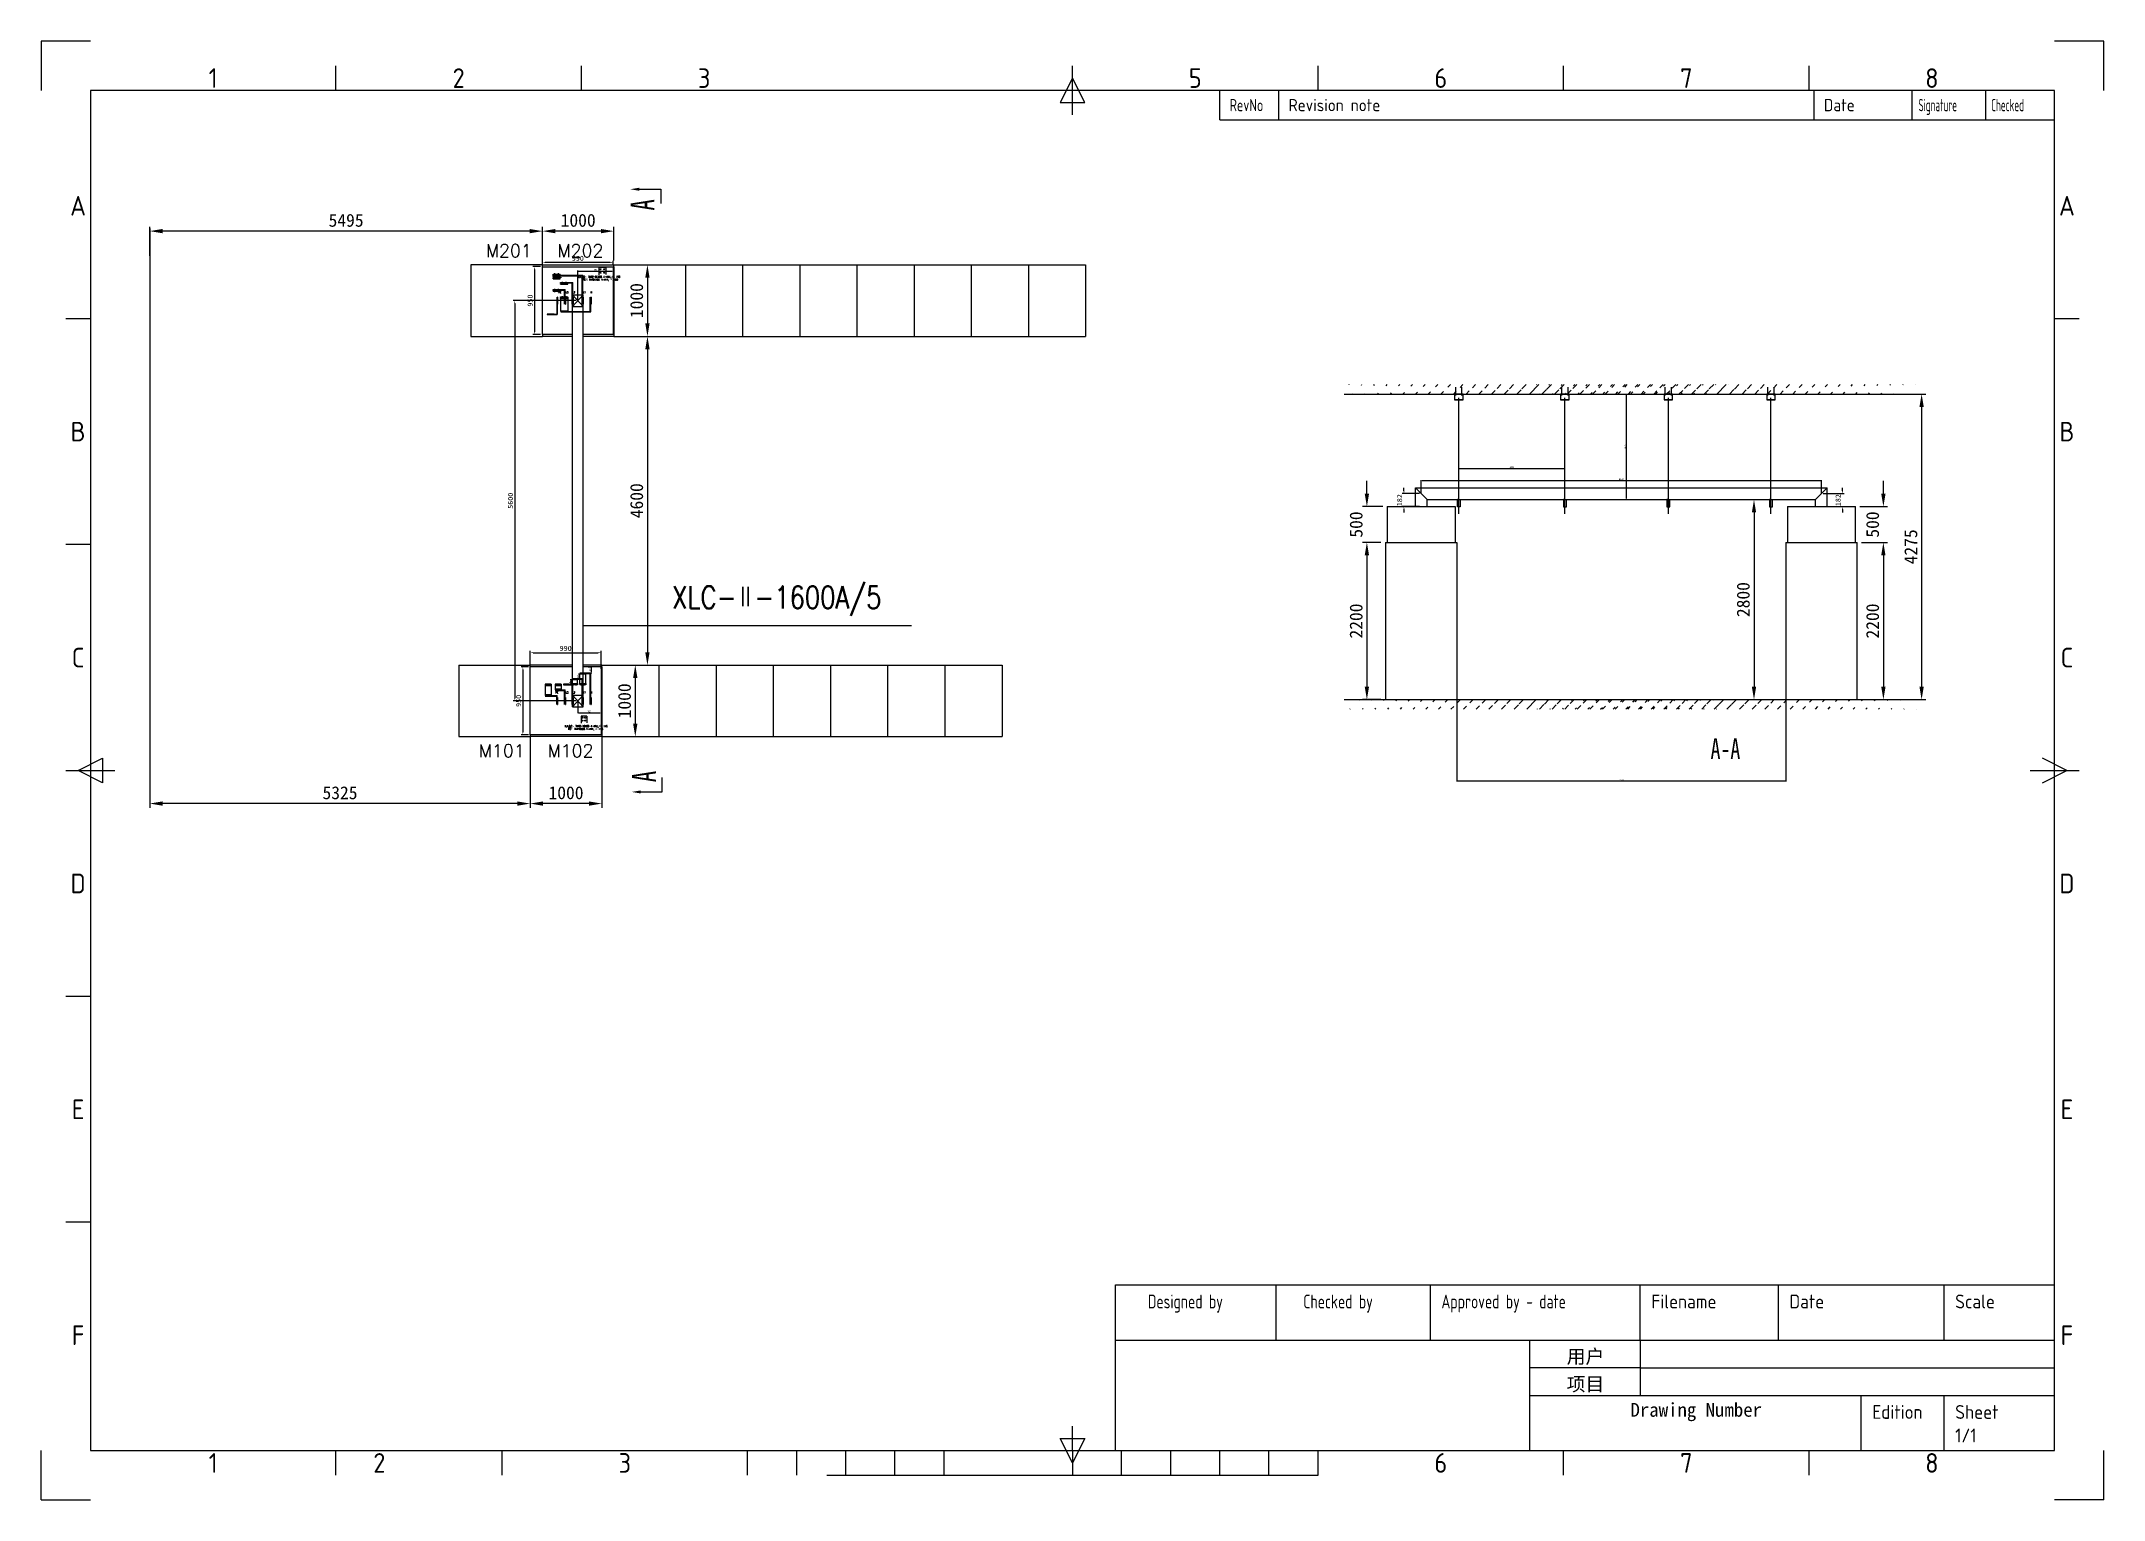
# Model space of a CAD drawing. Extents: x -48968009 to 2588125, y -43922717 to 2.
# Drawn here: x 2522295 to 2551151, y -636355 to -615950 of the extents above; entities that cross this region are included whole.
import ezdxf
from ezdxf.enums import TextEntityAlignment as Align

# ---------------------------------------------------------------- set-up
doc = ezdxf.new("R2010")
doc.units = 0
doc.header["$LTSCALE"] = 1000
doc.header["$MEASUREMENT"] = 0
doc.layers.get('0').update_dxf_attribs({"linetype": 'CONTINUOUS'})
doc.layers.get('DEFPOINTS').update_dxf_attribs({"linetype": 'CONTINUOUS'})
for name, color, linetype in [('$1-强电干线', 7, 'CONTINUOUS'), ('FRAME025', 7, 'CONTINUOUS'), ('FRAME050', 6, 'CONTINUOUS'), ('FRAME070', 5, 'CONTINUOUS'), ('FRAME200', 8, 'CONTINUOUS'), ('SPACE', 7, 'CONTINUOUS'), ('WALL', 2, 'CONTINUOUS'), ('图层4', 221, 'CONTINUOUS'), ('图层6', 221, 'CONTINUOUS'), ('楼电梯编号', 7, 'CONTINUOUS'), ('电气', 4, 'CONTINUOUS')]:
    doc.layers.add(name, color=color, linetype=linetype)
doc.styles.add('_TCH_DIM', font='SIMPLEX', dxfattribs={"width": 0.8, "height": 3.5, "bigfont": 'HZTXT'})
doc.styles.add('_TCH_SPACE', font='SIMPLEX.shx', dxfattribs={"width": 0.8, "bigfont": 'GBCBIG.shx'})
doc.styles.add('D', font='simhei_0.ttf', dxfattribs={"oblique": 0.7, "height": 1100})
doc.styles.add('ISOCP', font='isocp.shx')
doc.styles.add('STYLE1', font='')
doc.styles.get('STYLE1').set_extended_font_data('楷体_GB2312')
doc.dimstyles.new('NORMAL', dxfattribs={"dimscale": 0.2, "dimtxt": 0.18, "dimasz": 0.18, "dimexe": 0.18, "dimexo": 0.0625, "dimgap": 0.09, "dimtad": 0, "dimtih": 1, "dimtoh": 1, "dimdec": 4, "dimzin": 0, "dimdsep": 46, "dimtxsty": 'Standard', "dimcen": 0.09, "dimadec": 0, "dimazin": 0, "dimtfac": 1, "dimtdec": 4, "dimtofl": 0, "dimtmove": 0, "dimatfit": 3, "dimfxl": 1, "dimtolj": 1, "dimtzin": 0, "dimarcsym": 0})

msp = doc.modelspace()

# ---------------------------------------------------------------- texts
at = {"layer": '$1-强电干线', "color": 1, "style": '_TCH_DIM'}
for s, height, width, p in [('N,A,B,C相：TMY2-8X100，4-%%C14,出柜顶150', 24.99, 0.705882, (2529797.3, -619257.6)), ('PE', 24.99, 0.705882, (2529533.2, -619474.1)), ('L3', 24.99, 0.705882, (2529634.5, -619474.1)), ('L2', 24.99, 0.705882, (2529731, -619474.1)), ('PE相：TMY8X100，4-%%C14,出柜顶150', 24.99, 0.705882, (2529874.6, -619297.8)), ('L1', 24.99, 0.705882, (2529878.2, -619474.1)), ('N', 25, 0.705882, (2529981.8, -619474.1)), ('XLC-Ⅱ-1600A/5', 312.375, 0.8, (2531123.3, -623885.4)), ('PE', 24.99, 0.705882, (2529492.9, -625074.1)), ('L3', 24.99, 0.705882, (2529634.5, -625074.1)), ('L2', 24.99, 0.705882, (2529731, -625074.1)), ('L1', 24.99, 0.705882, (2529878.2, -625070.5)), ('N', 25, 0.705882, (2529981.8, -625074.1)), ('N,A,B,C相：TMY2-10X80，4-%%C14,出柜顶145', 24.99, 0.705882, (2529619.7, -625544.1)), ('PE相：TMY10X80，4-%%C14,出柜顶145', 24.99, 0.705882, (2529668.5, -625584.3))]:
    msp.add_text(s, height=height, dxfattribs=dict(at, width=width)).set_placement(p)
at = {"color": 0, "style": 'STYLE1'}
msp.add_text('Drawing Number', height=193.234, dxfattribs=at).set_placement((2544530.1, -635193.3))
for tag, p in [('用户', (2543637, -634447.2)), ('项目', (2543637, -634833.7))]:
    msp.add_attdef(tag, p, '', height=193.2, dxfattribs=at)
at = {"layer": 'FRAME025', "ltscale": 0.8, "style": 'ISOCP', "width": 0.8}
for s, height, p in [('RevNo', 171.76, (2538921.8, -616842.7)), ('Designed by', 193.234, (2537777.6, -633581)), ('Checked by', 193.23, (2539952.3, -633581)), ('Approved by - date', 193.234, (2541884.7, -633581))]:
    msp.add_text(s, height=height, dxfattribs=at).set_placement(p, align=Align.MIDDLE_LEFT)
at = {"layer": 'FRAME025', "style": 'ISOCP'}
for s, height, p in [('Revision note', 171.763, (2539746.2, -616842.7)), ('Date', 171.76, (2547235.1, -616842.7)), ('Filename', 193.23, (2544821.8, -633581)), ('Date', 193.23, (2546754.2, -633581)), ('Scale', 193.23, (2549073, -633581)), ('Edition', 193.23, (2547913.6, -635126.9)), ('Sheet', 193.23, (2549073, -635126.9)), ('1/1', 193.23, (2549073, -635455.4))]:
    msp.add_text(s, height=height, dxfattribs=at).set_placement(p, align=Align.MIDDLE_LEFT)
at = {"layer": 'FRAME025', "style": 'ISOCP', "width": 0.6}
for s, p in [('Signature', (2548558.5, -616842.7)), ('Checked', (2549576.8, -616842.7))]:
    msp.add_text(s, height=171.76, dxfattribs=at).set_placement(p, align=Align.MIDDLE_LEFT)
at = {"layer": 'FRAME050', "style": 'ISOCP'}
for s, p in [('1', (2524699.8, -616464.8)), ('2', (2528135, -616464.8)), ('3', (2531570.3, -616464.8)), ('5', (2538440.8, -616464.8)), ('6', (2541876.1, -616464.8)), ('7', (2545311.4, -616464.8)), ('8', (2548746.6, -616464.8)), ('A', (2522810.4, -618251.2)), ('A', (2550636, -618251.2)), ('B', (2522810.4, -621411.6)), ('B', (2550636, -621411.6)), ('C', (2522810.4, -624572)), ('C', (2550636, -624572)), ('D', (2522810.4, -627732.5)), ('D', (2550636, -627732.5)), ('E', (2522810.4, -630892.9)), ('E', (2550636, -630892.9)), ('F', (2522810.4, -634053.4)), ('F', (2550636, -634053.4)), ('1', (2524699.8, -635839.7)), ('2', (2527025.3, -635839.7)), ('3', (2530460.5, -635839.7)), ('6', (2541876.1, -635839.7)), ('7', (2545311.4, -635839.7)), ('8', (2548746.6, -635839.7))]:
    msp.add_text(s, height=274.8, dxfattribs=at).set_placement(p, align=Align.MIDDLE)
at = {"layer": 'SPACE', "style": '_TCH_SPACE'}
for s, p in [('M201', (2528515.8, -618969.3)), ('M202', (2529516.8, -618969.3)), ('M101', (2528416.7, -625965.6)), ('M102', (2529378.2, -625965.6))]:
    msp.add_text(s, height=178.72, dxfattribs=at).set_placement(p)
at = {"layer": '楼电梯编号', "color": 6, "style": 'D', "width": 0.7}
msp.add_text('A-A', height=291.2, dxfattribs=at).set_placement((2545650.1, -625992))
at = {"layer": '电气', "color": 6, "style": 'D', "width": 0.7}
for p in [(2530874.3, -618318.1), (2530894.3, -626315.5)]:
    msp.add_text('A', height=332.8, rotation=90, dxfattribs=at).set_placement(p)

# ---------------------------------------------------------------- blocks, each defined once
blk = doc.blocks.new('*D1904')
at = {"layer": 'DEFPOINTS', "color": 0}
for p in [(2530632, -620078), (2530632, -624678), (2530776, -624678)]:
    blk.add_point(p, dxfattribs=at)
at = {"layer": '电气', "color": 2, "lineweight": -2}
for p, q in [((2530694, -620078), (2530836, -620078)), ((2530776, -620258), (2530776, -624498)), ((2530694, -624678), (2530836, -624678))]:
    blk.add_line(p, q, dxfattribs=at)
at = {"layer": '电气', "color": 2}
for points in [[(2530746, -620258), (2530806, -620258), (2530776, -620078)], [(2530746, -624498), (2530806, -624498), (2530776, -624678)]]:
    blk.add_solid(points, dxfattribs=at)
at = {"layer": '电气', "color": 2, "insert": (2530626, -622378), "char_height": 180, "attachment_point": 5, "rotation": 90}
blk.add_mtext('\\A1;4600', dxfattribs=at)
blk = doc.blocks.new('*D1905')
at = {"layer": 'DEFPOINTS', "color": 0}
for p in [(2530519, -619078), (2530694, -620078), (2530776, -620078)]:
    blk.add_point(p, dxfattribs=at)
at = {"layer": '电气', "color": 2, "lineweight": -2}
for p, q in [((2530582, -619078), (2530836, -619078)), ((2530776, -619258), (2530776, -619898)), ((2530757, -620078), (2530836, -620078))]:
    blk.add_line(p, q, dxfattribs=at)
at = {"layer": '电气', "color": 2}
for points in [[(2530746, -619258), (2530806, -619258), (2530776, -619078)], [(2530746, -619898), (2530806, -619898), (2530776, -620078)]]:
    blk.add_solid(points, dxfattribs=at)
at = {"layer": '电气', "color": 2, "insert": (2530626, -619578), "char_height": 180, "attachment_point": 5, "rotation": 90}
blk.add_mtext('\\A1;1000', dxfattribs=at)
blk = doc.blocks.new('*D1906')
at = {"layer": 'DEFPOINTS', "color": 0}
for p in [(2530376, -624678), (2530376, -625678), (2530606, -625678)]:
    blk.add_point(p, dxfattribs=at)
at = {"layer": '电气', "color": 2, "lineweight": -2}
for p, q in [((2530438, -624678), (2530666, -624678)), ((2530606, -624858), (2530606, -625498)), ((2530438, -625678), (2530666, -625678))]:
    blk.add_line(p, q, dxfattribs=at)
at = {"layer": '电气', "color": 2}
for points in [[(2530576, -624858), (2530636, -624858), (2530606, -624678)], [(2530576, -625498), (2530636, -625498), (2530606, -625678)]]:
    blk.add_solid(points, dxfattribs=at)
at = {"layer": '电气', "color": 2, "insert": (2530456, -625178), "char_height": 180, "attachment_point": 5, "rotation": 90}
blk.add_mtext('\\A1;1000', dxfattribs=at)
blk = doc.blocks.new('*D1907')
at = {"layer": 'DEFPOINTS', "color": 0}
for p in [(2547702, -622961), (2547702, -625161), (2548068, -625161)]:
    blk.add_point(p, dxfattribs=at)
at = {"layer": '电气', "color": 2, "lineweight": -2}
for p, q in [((2547764, -622961), (2548128, -622961)), ((2548068, -623141), (2548068, -624981)), ((2547764, -625161), (2548128, -625161))]:
    blk.add_line(p, q, dxfattribs=at)
at = {"layer": '电气', "color": 2}
for points in [[(2548038, -623141), (2548098, -623141), (2548068, -622961)], [(2548038, -624981), (2548098, -624981), (2548068, -625161)]]:
    blk.add_solid(points, dxfattribs=at)
at = {"layer": '电气', "color": 2, "insert": (2547918, -624061), "char_height": 180, "attachment_point": 5, "rotation": 90}
blk.add_mtext('\\A1;2200', dxfattribs=at)
blk = doc.blocks.new('*D1908')
at = {"layer": 'DEFPOINTS', "color": 0}
for p in [(2547677, -622461), (2547702, -622961), (2548068, -622961)]:
    blk.add_point(p, dxfattribs=at)
at = {"layer": '电气', "color": 2, "lineweight": -2}
for p, q in [((2548068, -622281), (2548068, -622101)), ((2547739, -622461), (2548128, -622461)), ((2547764, -622961), (2548128, -622961)), ((2548068, -623141), (2548068, -623321))]:
    blk.add_line(p, q, dxfattribs=at)
at = {"layer": '电气', "color": 2}
for points in [[(2548038, -622281), (2548098, -622281), (2548068, -622461)], [(2548038, -623141), (2548098, -623141), (2548068, -622961)]]:
    blk.add_solid(points, dxfattribs=at)
at = {"layer": '电气', "color": 2, "insert": (2547918, -622711), "char_height": 180, "attachment_point": 5, "rotation": 90}
blk.add_mtext('\\A1;500', dxfattribs=at)
blk = doc.blocks.new('*D1909')
at = {"layer": 'DEFPOINTS', "color": 0}
for p in [(2547783, -620886), (2547819, -625161), (2548603, -625161)]:
    blk.add_point(p, dxfattribs=at)
at = {"layer": '电气', "color": 2, "lineweight": -2}
for p, q in [((2547846, -620886), (2548663, -620886)), ((2548603, -621066), (2548603, -624981)), ((2547882, -625161), (2548663, -625161))]:
    blk.add_line(p, q, dxfattribs=at)
at = {"layer": '电气', "color": 2}
for points in [[(2548573, -621066), (2548633, -621066), (2548603, -620886)], [(2548573, -624981), (2548633, -624981), (2548603, -625161)]]:
    blk.add_solid(points, dxfattribs=at)
at = {"layer": '电气', "color": 2, "insert": (2548453, -623023), "char_height": 180, "attachment_point": 5, "rotation": 90}
blk.add_mtext('\\A1;4275', dxfattribs=at)
blk = doc.blocks.new('*D1910')
at = {"layer": 'DEFPOINTS', "color": 0}
for p in [(2545864, -622361), (2545864, -625161), (2546258, -625161)]:
    blk.add_point(p, dxfattribs=at)
at = {"layer": '电气', "color": 2, "lineweight": -2}
for p, q in [((2545927, -622361), (2546318, -622361)), ((2546258, -622541), (2546258, -624981)), ((2545927, -625161), (2546318, -625161))]:
    blk.add_line(p, q, dxfattribs=at)
at = {"layer": '电气', "color": 2}
for points in [[(2546228, -622541), (2546288, -622541), (2546258, -622361)], [(2546228, -624981), (2546288, -624981), (2546258, -625161)]]:
    blk.add_solid(points, dxfattribs=at)
at = {"layer": '电气', "color": 2, "insert": (2546108, -623761), "char_height": 180, "attachment_point": 5, "rotation": 90}
blk.add_mtext('\\A1;2800', dxfattribs=at)
blk = doc.blocks.new('*D1911')
at = {"layer": 'DEFPOINTS', "color": 0}
for p in [(2541102, -622961), (2540842, -625161), (2541102, -625161)]:
    blk.add_point(p, dxfattribs=at)
at = {"layer": '电气', "color": 2, "lineweight": -2}
for p, q in [((2541039, -622961), (2540782, -622961)), ((2540842, -623141), (2540842, -624981)), ((2541039, -625161), (2540782, -625161))]:
    blk.add_line(p, q, dxfattribs=at)
at = {"layer": '电气', "color": 2}
for points in [[(2540812, -623141), (2540872, -623141), (2540842, -622961)], [(2540812, -624981), (2540872, -624981), (2540842, -625161)]]:
    blk.add_solid(points, dxfattribs=at)
at = {"layer": '电气', "color": 2, "insert": (2540692, -624061), "char_height": 180, "attachment_point": 5, "rotation": 90}
blk.add_mtext('\\A1;2200', dxfattribs=at)
blk = doc.blocks.new('*D1912')
at = {"layer": 'DEFPOINTS', "color": 0}
for p in [(2541127, -622461), (2540842, -622961), (2541102, -622961)]:
    blk.add_point(p, dxfattribs=at)
at = {"layer": '电气', "color": 2, "lineweight": -2}
for p, q in [((2540842, -622281), (2540842, -622101)), ((2541064, -622461), (2540782, -622461)), ((2541039, -622961), (2540782, -622961)), ((2540842, -623141), (2540842, -623321))]:
    blk.add_line(p, q, dxfattribs=at)
at = {"layer": '电气', "color": 2}
for points in [[(2540812, -622281), (2540872, -622281), (2540842, -622461)], [(2540812, -623141), (2540872, -623141), (2540842, -622961)]]:
    blk.add_solid(points, dxfattribs=at)
at = {"layer": '电气', "color": 2, "insert": (2540692, -622711), "char_height": 180, "attachment_point": 5, "rotation": 90}
blk.add_mtext('\\A1;500', dxfattribs=at)
blk = doc.blocks.new('*D1913')
at = {"layer": 'DEFPOINTS', "color": 0}
for p in [(2529307, -618606), (2529307, -619078), (2530307, -619078)]:
    blk.add_point(p, dxfattribs=at)
at = {"layer": '电气', "color": 2, "lineweight": -2}
for p, q in [((2529307, -619016), (2529307, -618546)), ((2530127, -618606), (2529487, -618606)), ((2530307, -619016), (2530307, -618546))]:
    blk.add_line(p, q, dxfattribs=at)
at = {"layer": '电气', "color": 2}
for points in [[(2529487, -618576), (2529487, -618636), (2529307, -618606)], [(2530127, -618576), (2530127, -618636), (2530307, -618606)]]:
    blk.add_solid(points, dxfattribs=at)
at = {"layer": '电气', "color": 2, "insert": (2529807, -618456), "char_height": 180, "attachment_point": 5}
blk.add_mtext('\\A1;1000', dxfattribs=at)
blk = doc.blocks.new('*D1914')
at = {"layer": 'DEFPOINTS', "color": 0}
for p in [(2529137, -625591), (2530137, -625591), (2529137, -626615)]:
    blk.add_point(p, dxfattribs=at)
at = {"layer": '电气', "color": 2, "lineweight": -2}
for p, q in [((2529137, -625653), (2529137, -626675)), ((2530137, -625653), (2530137, -626675)), ((2529957, -626615), (2529317, -626615))]:
    blk.add_line(p, q, dxfattribs=at)
at = {"layer": '电气', "color": 2}
for points in [[(2529317, -626585), (2529317, -626645), (2529137, -626615)], [(2529957, -626585), (2529957, -626645), (2530137, -626615)]]:
    blk.add_solid(points, dxfattribs=at)
at = {"layer": '电气', "color": 2, "insert": (2529637, -626465), "char_height": 180, "attachment_point": 5}
blk.add_mtext('\\A1;1000', dxfattribs=at)
blk = doc.blocks.new('*D1915')
at = {"layer": 'DEFPOINTS', "color": 0}
for p in [(2523812, -618606), (2523812, -619016), (2529307, -619016)]:
    blk.add_point(p, dxfattribs=at)
at = {"layer": '电气', "color": 2, "lineweight": -2}
for p, q in [((2523812, -618953), (2523812, -618546)), ((2529127, -618606), (2523992, -618606)), ((2529307, -618953), (2529307, -618546))]:
    blk.add_line(p, q, dxfattribs=at)
at = {"layer": '电气', "color": 2}
for points in [[(2523992, -618576), (2523992, -618636), (2523812, -618606)], [(2529127, -618576), (2529127, -618636), (2529307, -618606)]]:
    blk.add_solid(points, dxfattribs=at)
at = {"layer": '电气', "color": 2, "insert": (2526560, -618456), "char_height": 180, "attachment_point": 5}
blk.add_mtext('\\A1;5495', dxfattribs=at)
blk = doc.blocks.new('*D1916')
at = {"layer": 'DEFPOINTS', "color": 0}
for p in [(2523812, -625741), (2529137, -625678), (2523812, -626615)]:
    blk.add_point(p, dxfattribs=at)
at = {"layer": '电气', "color": 2, "lineweight": -2}
for p, q in [((2523812, -625803), (2523812, -626675)), ((2529137, -625741), (2529137, -626675)), ((2528957, -626615), (2523992, -626615))]:
    blk.add_line(p, q, dxfattribs=at)
at = {"layer": '电气', "color": 2}
for points in [[(2523992, -626585), (2523992, -626645), (2523812, -626615)], [(2528957, -626585), (2528957, -626645), (2529137, -626615)]]:
    blk.add_solid(points, dxfattribs=at)
at = {"layer": '电气', "color": 2, "insert": (2526475, -626465), "char_height": 180, "attachment_point": 5}
blk.add_mtext('\\A1;5325', dxfattribs=at)
blk = doc.blocks.new('*D1924')
at = {"layer": 'DEFPOINTS', "color": 0}
for p in [(2529307, -619047), (2529307, -619103), (2530297, -619103)]:
    blk.add_point(p, dxfattribs=at)
at = {"layer": '图层6', "lineweight": -2}
for p, q in [((2529307, -619078), (2529307, -619023)), ((2530257, -619047), (2529347, -619047)), ((2530297, -619078), (2530297, -619023))]:
    blk.add_line(p, q, dxfattribs=at)
at = {"layer": '图层6'}
for points in [[(2529347, -619040), (2529347, -619054), (2529307, -619047)], [(2530257, -619040), (2530257, -619054), (2530297, -619047)]]:
    blk.add_solid(points, dxfattribs=at)
at = {"layer": '图层6', "insert": (2529802, -618987), "char_height": 72, "attachment_point": 5}
blk.add_mtext('\\A1;990', dxfattribs=at)
blk = doc.blocks.new('*D1925')
at = {"layer": 'DEFPOINTS', "color": 0}
for p in [(2529307, -619103), (2529195, -620053), (2529307, -620053)]:
    blk.add_point(p, dxfattribs=at)
at = {"layer": '图层6', "lineweight": -2}
for p, q in [((2529282, -619103), (2529171, -619103)), ((2529195, -619143), (2529195, -620013)), ((2529282, -620053), (2529171, -620053))]:
    blk.add_line(p, q, dxfattribs=at)
at = {"layer": '图层6'}
for points in [[(2529188, -619143), (2529201, -619143), (2529195, -619103)], [(2529188, -620013), (2529201, -620013), (2529195, -620053)]]:
    blk.add_solid(points, dxfattribs=at)
at = {"layer": '图层6', "insert": (2529135, -619578), "char_height": 72, "attachment_point": 5, "rotation": 90}
blk.add_mtext('\\A1;950', dxfattribs=at)
blk = doc.blocks.new('*D1926')
at = {"layer": 'DEFPOINTS', "color": 0}
for p in [(2529802, -619578), (2528920, -625178), (2529802, -625178)]:
    blk.add_point(p, dxfattribs=at)
at = {"layer": '图层6', "lineweight": -2}
for p, q in [((2529777, -619578), (2528896, -619578)), ((2528920, -619618), (2528920, -625138)), ((2529777, -625178), (2528896, -625178))]:
    blk.add_line(p, q, dxfattribs=at)
at = {"layer": '图层6'}
for points in [[(2528914, -619618), (2528927, -619618), (2528920, -619578)], [(2528914, -625138), (2528927, -625138), (2528920, -625178)]]:
    blk.add_solid(points, dxfattribs=at)
at = {"layer": '图层6', "insert": (2528860, -622378), "char_height": 72, "attachment_point": 5, "rotation": 90}
blk.add_mtext('\\A1;5600', dxfattribs=at)
blk = doc.blocks.new('*D1927')
at = {"layer": 'DEFPOINTS', "color": 0}
for p in [(2529137, -624703), (2529033, -625653), (2529137, -625653)]:
    blk.add_point(p, dxfattribs=at)
at = {"layer": '图层6', "lineweight": -2}
for p, q in [((2529112, -624703), (2529009, -624703)), ((2529033, -624743), (2529033, -625613)), ((2529112, -625653), (2529009, -625653))]:
    blk.add_line(p, q, dxfattribs=at)
at = {"layer": '图层6'}
for points in [[(2529027, -624743), (2529040, -624743), (2529033, -624703)], [(2529027, -625613), (2529040, -625613), (2529033, -625653)]]:
    blk.add_solid(points, dxfattribs=at)
at = {"layer": '图层6', "insert": (2528973, -625178), "char_height": 72, "attachment_point": 5, "rotation": 90}
blk.add_mtext('\\A1;950', dxfattribs=at)
blk = doc.blocks.new('*D1928')
at = {"layer": 'DEFPOINTS', "color": 0}
for p in [(2530127, -624504), (2529137, -624757), (2530127, -624757)]:
    blk.add_point(p, dxfattribs=at)
at = {"layer": '图层6', "lineweight": -2}
for p, q in [((2529137, -624732), (2529137, -624480)), ((2529177, -624504), (2530087, -624504)), ((2530127, -624732), (2530127, -624480))]:
    blk.add_line(p, q, dxfattribs=at)
at = {"layer": '图层6'}
for points in [[(2529177, -624498), (2529177, -624511), (2529137, -624504)], [(2530087, -624498), (2530087, -624511), (2530127, -624504)]]:
    blk.add_solid(points, dxfattribs=at)
at = {"layer": '图层6', "insert": (2529632, -624444), "char_height": 72, "attachment_point": 5}
blk.add_mtext('\\A1;990', dxfattribs=at)
blk = doc.blocks.new('*D1929')
at = {"layer": 'DEFPOINTS', "color": 0}
for p in [(2541602, -622279), (2541360, -622461), (2541602, -622461)]:
    blk.add_point(p, dxfattribs=at)
at = {"layer": '图层6', "lineweight": -2}
for p, q in [((2541577, -622279), (2541336, -622279)), ((2541360, -622239), (2541360, -622199)), ((2541577, -622461), (2541336, -622461)), ((2541360, -622501), (2541360, -622541))]:
    blk.add_line(p, q, dxfattribs=at)
at = {"layer": '图层6'}
for points in [[(2541353, -622239), (2541367, -622239), (2541360, -622279)], [(2541353, -622501), (2541367, -622501), (2541360, -622461)]]:
    blk.add_solid(points, dxfattribs=at)
at = {"layer": '图层6', "insert": (2541300, -622370), "char_height": 72, "attachment_point": 5, "rotation": 90}
blk.add_mtext('\\A1;182', dxfattribs=at)
blk = doc.blocks.new('*D1930')
at = {"layer": 'DEFPOINTS', "color": 0}
for p in [(2547202, -622279), (2547202, -622461), (2547495, -622461)]:
    blk.add_point(p, dxfattribs=at)
at = {"layer": '图层6', "lineweight": -2}
for p, q in [((2547227, -622279), (2547519, -622279)), ((2547495, -622239), (2547495, -622199)), ((2547227, -622461), (2547519, -622461)), ((2547495, -622501), (2547495, -622541))]:
    blk.add_line(p, q, dxfattribs=at)
at = {"layer": '图层6'}
for points in [[(2547488, -622239), (2547502, -622239), (2547495, -622279)], [(2547488, -622501), (2547502, -622501), (2547495, -622461)]]:
    blk.add_solid(points, dxfattribs=at)
at = {"layer": '图层6', "insert": (2547435, -622370), "char_height": 72, "attachment_point": 5, "rotation": 90}
blk.add_mtext('\\A1;182', dxfattribs=at)
blk = doc.blocks.new('*D2024')
at = {"layer": 'DEFPOINTS', "color": 0}
for p in [(2530127, -624703), (2529802, -625178), (2530127, -625344)]:
    blk.add_point(p, dxfattribs=at)
at = {"layer": '图层6', "lineweight": -2}
for p, q in [((2530127, -624711), (2530127, -625351)), ((2529802, -625186), (2529802, -625351)), ((2529814, -625344), (2530115, -625344))]:
    blk.add_line(p, q, dxfattribs=at)
at = {"layer": '图层6'}
for points in [[(2529814, -625342), (2529814, -625346), (2529802, -625344)], [(2530115, -625342), (2530115, -625346), (2530127, -625344)]]:
    blk.add_solid(points, dxfattribs=at)
at = {"layer": '图层6', "insert": (2529965, -625326), "char_height": 21.6, "attachment_point": 5}
blk.add_mtext('\\A1;325', dxfattribs=at)
blk = doc.blocks.new('*D2025')
at = {"layer": 'DEFPOINTS', "color": 0}
for p in [(2530297, -619103), (2530297, -619165), (2529802, -619578)]:
    blk.add_point(p, dxfattribs=at)
at = {"layer": '图层6', "lineweight": -2}
for p, q in [((2529802, -619571), (2529802, -619158)), ((2529814, -619165), (2530285, -619165)), ((2530297, -619111), (2530297, -619172))]:
    blk.add_line(p, q, dxfattribs=at)
at = {"layer": '图层6'}
for points in [[(2529814, -619163), (2529814, -619167), (2529802, -619165)], [(2530285, -619163), (2530285, -619167), (2530297, -619165)]]:
    blk.add_solid(points, dxfattribs=at)
at = {"layer": '图层6', "insert": (2530050, -619147), "char_height": 21.6, "attachment_point": 5}
blk.add_mtext('\\A1;495', dxfattribs=at)
blk = doc.blocks.new('DFFDF')
at = {"layer": '图层4', "color": 33}
for p, q in [((2507924, -577959), (2507924, -577859)), ((2507930, -577859), (2507924, -577859)), ((2507924, -577959), (2507930, -577959)), ((2507930, -577959), (2507930, -577859)), ((2508034, -577959), (2508034, -577859)), ((2508040, -577859), (2508034, -577859)), ((2508034, -577959), (2508040, -577959)), ((2508040, -577959), (2508040, -577859)), ((2508174, -577959), (2508174, -577859)), ((2508180, -577859), (2508174, -577859)), ((2508174, -577959), (2508180, -577959)), ((2508180, -577959), (2508180, -577859)), ((2508284, -577959), (2508284, -577859)), ((2508290, -577859), (2508284, -577859)), ((2508284, -577959), (2508290, -577959)), ((2508290, -577959), (2508290, -577859)), ((2508395, -577959), (2508395, -577859)), ((2508398, -577859), (2508395, -577859)), ((2508395, -577959), (2508398, -577959)), ((2508398, -577959), (2508398, -577859))]:
    blk.add_line(p, q, dxfattribs=at)
blk = doc.blocks.new('FGREWER')
at = {"layer": '$1-强电干线', "color": 3}
blk.add_line((2519217, -884216), (2519217, -884198), dxfattribs=at)
at = {"layer": '$1-强电干线', "color": 2}
blk.add_line((2519267, -884216), (2519267, -884198), dxfattribs=at)
at = {"layer": 'WALL', "color": 2}
for p, q in [((2519302, -883677), (2519302, -883633)), ((2519302, -883718), (2519302, -883669)), ((2519352, -883677), (2519352, -883633)), ((2519352, -883717), (2519352, -883669))]:
    blk.add_line(p, q, dxfattribs=at)
at = {"layer": 'WALL', "color": 1}
for p, q in [((2519302, -883877), (2519302, -883851)), ((2519352, -883877), (2519352, -883851)), ((2519302, -883895), (2519302, -883869)), ((2519352, -883895), (2519352, -883869))]:
    blk.add_line(p, q, dxfattribs=at)
at = {"layer": 'WALL', "color": 3}
for p, q in [((2519407, -883777), (2519407, -883751)), ((2519407, -883795), (2519407, -883769)), ((2519457, -883777), (2519457, -883751)), ((2519457, -883795), (2519457, -883769))]:
    blk.add_line(p, q, dxfattribs=at)
at = {"layer": 'WALL', "color": 5}
for p, q in [((2519407, -883977), (2519407, -883951)), ((2519407, -883995), (2519407, -883969)), ((2519457, -883977), (2519457, -883951)), ((2519457, -883995), (2519457, -883969))]:
    blk.add_line(p, q, dxfattribs=at)
at = {"layer": '电气', "color": 2}
for p, q in [((2519276, -883654), (2519276, -883646)), ((2519276, -883646), (2519376, -883646)), ((2519276, -883654), (2519376, -883654)), ((2519277, -883669), (2519277, -883661)), ((2519277, -883661), (2519377, -883661)), ((2519277, -883669), (2519377, -883669)), ((2519277, -883685), (2519277, -883677)), ((2519277, -883677), (2519377, -883677)), ((2519277, -883685), (2519377, -883685)), ((2519277, -883698), (2519277, -883690)), ((2519277, -883690), (2519377, -883690)), ((2519277, -883698), (2519377, -883698)), ((2519277, -883710), (2519277, -883702)), ((2519277, -883702), (2519377, -883702)), ((2519277, -883710), (2519377, -883710)), ((2519376, -883654), (2519376, -883646)), ((2519377, -883669), (2519377, -883661)), ((2519377, -883685), (2519377, -883677)), ((2519377, -883698), (2519377, -883690)), ((2519377, -883710), (2519377, -883702)), ((2519292, -884203), (2519192, -884203)), ((2519292, -884203), (2519292, -884211))]:
    blk.add_line(p, q, dxfattribs=at)
at = {"layer": '电气', "color": 1}
for p, q in [((2519277, -883861), (2519377, -883861)), ((2519277, -883869), (2519277, -883861)), ((2519377, -883869), (2519377, -883861)), ((2519277, -883869), (2519377, -883869)), ((2519277, -883877), (2519377, -883877)), ((2519277, -883885), (2519277, -883877)), ((2519277, -883885), (2519377, -883885)), ((2519377, -883885), (2519377, -883877))]:
    blk.add_line(p, q, dxfattribs=at)
at = {"layer": '电气', "color": 3}
for p, q in [((2519382, -883769), (2519382, -883761)), ((2519382, -883761), (2519482, -883761)), ((2519382, -883769), (2519482, -883769)), ((2519382, -883785), (2519382, -883777)), ((2519382, -883777), (2519482, -883777)), ((2519382, -883785), (2519482, -883785)), ((2519482, -883769), (2519482, -883761)), ((2519482, -883785), (2519482, -883777)), ((2519192, -884203), (2519192, -884211)), ((2519292, -884211), (2519192, -884211))]:
    blk.add_line(p, q, dxfattribs=at)
at = {"layer": '电气', "color": 5}
for p, q in [((2519382, -883961), (2519482, -883961)), ((2519382, -883969), (2519382, -883961)), ((2519382, -883969), (2519482, -883969)), ((2519382, -883977), (2519482, -883977)), ((2519382, -883985), (2519382, -883977)), ((2519382, -883985), (2519482, -883985)), ((2519482, -883969), (2519482, -883961)), ((2519482, -883985), (2519482, -883977))]:
    blk.add_line(p, q, dxfattribs=at)
blk = doc.blocks.new('人突然他人')
at = {"layer": '$1-强电干线', "color": 3}
blk.add_line((2519187, -889396), (2519187, -889376), dxfattribs=at)
at = {"layer": '$1-强电干线', "color": 2}
blk.add_line((2519227, -889396), (2519227, -889376), dxfattribs=at)
at = {"layer": 'WALL', "color": 1}
for p, q in [((2519327, -889401), (2519327, -889371)), ((2519367, -889401), (2519367, -889371))]:
    blk.add_line(p, q, dxfattribs=at)
at = {"layer": 'WALL', "color": 3}
for p, q in [((2519442, -889401), (2519442, -889371)), ((2519482, -889401), (2519482, -889371))]:
    blk.add_line(p, q, dxfattribs=at)
at = {"layer": 'WALL', "color": 2}
for p, q in [((2519557, -889401), (2519557, -889371)), ((2519597, -889401), (2519597, -889371))]:
    blk.add_line(p, q, dxfattribs=at)
at = {"layer": 'WALL', "color": 5}
for p, q in [((2519672, -889401), (2519672, -889371)), ((2519712, -889401), (2519712, -889371))]:
    blk.add_line(p, q, dxfattribs=at)
at = {"layer": '电气', "color": 2}
for p, q in [((2519247, -889381), (2519167, -889381)), ((2519247, -889381), (2519247, -889391)), ((2519617, -889381), (2519537, -889381)), ((2519537, -889381), (2519537, -889391)), ((2519617, -889391), (2519537, -889391)), ((2519617, -889381), (2519617, -889391))]:
    blk.add_line(p, q, dxfattribs=at)
at = {"layer": '电气', "color": 3}
for p, q in [((2519167, -889381), (2519167, -889391)), ((2519247, -889391), (2519167, -889391)), ((2519502, -889381), (2519422, -889381)), ((2519422, -889381), (2519422, -889391)), ((2519502, -889391), (2519422, -889391)), ((2519502, -889381), (2519502, -889391))]:
    blk.add_line(p, q, dxfattribs=at)
at = {"layer": '电气', "color": 1}
for p, q in [((2519387, -889381), (2519307, -889381)), ((2519307, -889381), (2519307, -889391)), ((2519387, -889391), (2519307, -889391)), ((2519387, -889381), (2519387, -889391))]:
    blk.add_line(p, q, dxfattribs=at)
at = {"layer": '电气', "color": 5}
for p, q in [((2519732, -889381), (2519652, -889381)), ((2519652, -889381), (2519652, -889391)), ((2519732, -889391), (2519652, -889391)), ((2519732, -889381), (2519732, -889391))]:
    blk.add_line(p, q, dxfattribs=at)
blk = doc.blocks.new('*D2028')
at = {"layer": 'DEFPOINTS', "color": 0}
for p in [(2529940, -624703), (2529993, -624703), (2529940, -624785)]:
    blk.add_point(p, dxfattribs=at)
at = {"layer": '图层6', "lineweight": -2}
for p, q in [((2529948, -624703), (2530000, -624703)), ((2529993, -624773), (2529993, -624715)), ((2529948, -624785), (2530000, -624785))]:
    blk.add_line(p, q, dxfattribs=at)
at = {"layer": '图层6'}
for points in [[(2529991, -624715), (2529995, -624715), (2529993, -624703)], [(2529991, -624773), (2529995, -624773), (2529993, -624785)]]:
    blk.add_solid(points, dxfattribs=at)
at = {"layer": '图层6', "insert": (2529975, -624744), "char_height": 21.6, "attachment_point": 5, "rotation": 90}
blk.add_mtext('\\A1;82', dxfattribs=at)
blk = doc.blocks.new('*D2029')
at = {"layer": 'DEFPOINTS', "color": 0}
for p in [(2529819, -624865), (2529832, -624803), (2529832, -624865)]:
    blk.add_point(p, dxfattribs=at)
at = {"layer": '图层6', "lineweight": -2}
for p, q in [((2529825, -624803), (2529812, -624803)), ((2529825, -624865), (2529812, -624865)), ((2529819, -624815), (2529819, -624853))]:
    blk.add_line(p, q, dxfattribs=at)
at = {"layer": '图层6'}
for points in [[(2529817, -624815), (2529821, -624815), (2529819, -624803)], [(2529817, -624853), (2529821, -624853), (2529819, -624865)]]:
    blk.add_solid(points, dxfattribs=at)
at = {"layer": '图层6', "insert": (2529801, -624834), "char_height": 21.6, "attachment_point": 5, "rotation": 90}
blk.add_mtext('\\A1;62', dxfattribs=at)
blk = doc.blocks.new('*D2030')
at = {"layer": 'DEFPOINTS', "color": 0}
for p in [(2529705, -624943), (2529709, -624943), (2529717, -624883)]:
    blk.add_point(p, dxfattribs=at)
at = {"layer": '图层6', "lineweight": -2}
for p, q in [((2529710, -624883), (2529697, -624883)), ((2529702, -624943), (2529697, -624943)), ((2529705, -624895), (2529705, -624931))]:
    blk.add_line(p, q, dxfattribs=at)
at = {"layer": '图层6'}
for points in [[(2529703, -624895), (2529707, -624895), (2529705, -624883)], [(2529703, -624931), (2529707, -624931), (2529705, -624943)]]:
    blk.add_solid(points, dxfattribs=at)
at = {"layer": '图层6', "insert": (2529687, -624913), "char_height": 21.6, "attachment_point": 5, "rotation": 90}
blk.add_mtext('\\A1;60', dxfattribs=at)
blk = doc.blocks.new('*D2109')
at = {"layer": 'DEFPOINTS', "color": 0}
for p in [(2544402, -620886), (2544475, -620886), (2544402, -622361)]:
    blk.add_point(p, dxfattribs=at)
at = {"layer": '图层6', "lineweight": -2}
for p, q in [((2544409, -620886), (2544482, -620886)), ((2544475, -622349), (2544475, -620898)), ((2544409, -622361), (2544482, -622361))]:
    blk.add_line(p, q, dxfattribs=at)
at = {"layer": '图层6'}
for points in [[(2544473, -620898), (2544477, -620898), (2544475, -620886)], [(2544473, -622349), (2544477, -622349), (2544475, -622361)]]:
    blk.add_solid(points, dxfattribs=at)
at = {"layer": '图层6', "insert": (2544457, -621623), "char_height": 21.6, "attachment_point": 5, "rotation": 90}
blk.add_mtext('\\A1;1475', dxfattribs=at)
blk = doc.blocks.new('*D2110')
at = {"layer": 'DEFPOINTS', "color": 0}
for p in [(2543613, -621927), (2542128, -622197), (2543613, -622197)]:
    blk.add_point(p, dxfattribs=at)
at = {"layer": '图层6', "lineweight": -2}
for p, q in [((2542128, -622189), (2542128, -621920)), ((2542140, -621927), (2543601, -621927)), ((2543613, -622189), (2543613, -621920))]:
    blk.add_line(p, q, dxfattribs=at)
at = {"layer": '图层6'}
for points in [[(2542140, -621925), (2542140, -621929), (2542128, -621927)], [(2543601, -621925), (2543601, -621929), (2543613, -621927)]]:
    blk.add_solid(points, dxfattribs=at)
at = {"layer": '图层6', "insert": (2542870, -621909), "char_height": 21.6, "attachment_point": 5}
blk.add_mtext('\\A1;1485', dxfattribs=at)
blk = doc.blocks.new('*D2112')
at = {"layer": 'DEFPOINTS', "color": 0}
for p in [(2547202, -622095), (2541602, -622279), (2547202, -622279)]:
    blk.add_point(p, dxfattribs=at)
at = {"layer": '图层6', "lineweight": -2}
for p, q in [((2541602, -622271), (2541602, -622088)), ((2541614, -622095), (2547190, -622095)), ((2547202, -622271), (2547202, -622088))]:
    blk.add_line(p, q, dxfattribs=at)
at = {"layer": '图层6'}
for points in [[(2541614, -622093), (2541614, -622097), (2541602, -622095)], [(2547190, -622093), (2547190, -622097), (2547202, -622095)]]:
    blk.add_solid(points, dxfattribs=at)
at = {"layer": '图层6', "insert": (2544402, -622077), "char_height": 21.6, "attachment_point": 5}
blk.add_mtext('\\A1;5600', dxfattribs=at)
blk = doc.blocks.new('*D2301')
at = {"layer": 'DEFPOINTS', "color": 0}
for p in [(2542102, -623352), (2546702, -623352), (2546702, -626298)]:
    blk.add_point(p, dxfattribs=at)
at = {"layer": '图层6', "lineweight": -2}
for p, q in [((2542102, -623358), (2542102, -626304)), ((2546702, -623358), (2546702, -626304)), ((2542112, -626298), (2546692, -626298))]:
    blk.add_line(p, q, dxfattribs=at)
at = {"layer": '图层6'}
for points in [[(2542112, -626296), (2542112, -626300), (2542102, -626298)], [(2546692, -626300), (2546692, -626296), (2546702, -626298)]]:
    blk.add_solid(points, dxfattribs=at)
at = {"layer": '图层6', "insert": (2544402, -626283), "char_height": 18, "attachment_point": 5}
blk.add_mtext('\\A1;4600', dxfattribs=at)

# ---------------------------------------------------------------- dimensions: what is measured, and where the dimension line sits
at = {"layer": '图层6', "color": 33}
for base, p1, p2, override, picture, middle in [((2529307.2, -619046.9), (2530297.2, -619103.5), (2529307.2, -619103.5), {"dimscale": 400, "dimasz": 0.1, "dimexe": 0.06, "dimgap": 0.06, "dimtad": 1, "dimtih": 0, "dimdec": 0, "dimclrd": 256, "dimclre": 256, "dimclrt": 256, "dimtdec": 0, "dimtix": 1, "dimtmove": 2, "dimatfit": 0, "dimfxl": 250, "dimtfillclr": 2}, '*D1924', (2529802.2, -618986.9)), ((2530297.2, -619164.9), (2529802.2, -619578.5), (2530297.2, -619103.5), {"dimscale": 120, "dimasz": 0.1, "dimexe": 0.06, "dimgap": 0.06, "dimtad": 1, "dimtih": 0, "dimdec": 0, "dimclrd": 256, "dimclre": 256, "dimclrt": 256, "dimtdec": 0, "dimtix": 1, "dimtmove": 2, "dimatfit": 0, "dimfxl": 250, "dimtfillclr": 2}, '*D2025', (2530049.7, -619146.9)), ((2547201.9, -622095.2), (2541601.9, -622278.8), (2547201.9, -622278.8), {"dimscale": 120, "dimasz": 0.1, "dimexe": 0.06, "dimgap": 0.06, "dimtad": 1, "dimtih": 0, "dimdec": 0, "dimclrd": 256, "dimclre": 256, "dimclrt": 256, "dimtdec": 0, "dimtix": 1, "dimtmove": 2, "dimatfit": 0, "dimfxl": 250, "dimtfillclr": 2}, '*D2112', (2544401.9, -622077.2)), ((2543613, -621926.8), (2542128, -622196.8), (2543613, -622196.8), {"dimscale": 120, "dimasz": 0.1, "dimexe": 0.06, "dimgap": 0.06, "dimtad": 1, "dimtih": 0, "dimdec": 0, "dimclrd": 256, "dimclre": 256, "dimclrt": 256, "dimtdec": 0, "dimtix": 1, "dimtmove": 2, "dimatfit": 0, "dimfxl": 250, "dimtfillclr": 2}, '*D2110', (2542870.5, -621908.8)), ((2546701.9, -626298), (2542101.9, -623351.5), (2546701.9, -623351.5), {"dimscale": 100, "dimasz": 0.1, "dimexe": 0.06, "dimgap": 0.06, "dimtad": 1, "dimtih": 0, "dimdec": 0, "dimclrd": 256, "dimclre": 256, "dimclrt": 256, "dimtdec": 0, "dimtix": 1, "dimtmove": 2, "dimatfit": 0, "dimfxl": 250, "dimtfillclr": 2}, '*D2301', (2544401.9, -626283)), ((2530127.2, -624504.5), (2529137.2, -624756.5), (2530127.2, -624756.5), {"dimscale": 400, "dimasz": 0.1, "dimexe": 0.06, "dimgap": 0.06, "dimtad": 1, "dimtih": 0, "dimdec": 0, "dimclrd": 256, "dimclre": 256, "dimclrt": 256, "dimtdec": 0, "dimtix": 1, "dimtmove": 2, "dimatfit": 0, "dimfxl": 250, "dimtfillclr": 2}, '*D1928', (2529632.2, -624444.5)), ((2530127.2, -625344.2), (2529802.2, -625178.5), (2530127.2, -624703.5), {"dimscale": 120, "dimasz": 0.1, "dimexe": 0.06, "dimgap": 0.06, "dimtad": 1, "dimtih": 0, "dimdec": 0, "dimclrd": 256, "dimclre": 256, "dimclrt": 256, "dimtdec": 0, "dimtix": 1, "dimtmove": 2, "dimatfit": 0, "dimfxl": 250, "dimtfillclr": 2}, '*D2024', (2529964.7, -625326.2))]:
    dim = msp.add_linear_dim(base=base, p1=p1, p2=p2, dimstyle='NORMAL', override=override, dxfattribs=at)
    dim.commit()
    dim.dimension.update_dxf_attribs({"geometry": picture, "text_midpoint": middle})
for base, p1, p2, override, picture, middle in [((2529194.5, -620053.5), (2529307.2, -619103.5), (2529307.2, -620053.5), {"dimscale": 400, "dimasz": 0.1, "dimexe": 0.06, "dimgap": 0.06, "dimtad": 1, "dimtih": 0, "dimdec": 0, "dimclrd": 256, "dimclre": 256, "dimclrt": 256, "dimtdec": 0, "dimtix": 1, "dimtmove": 2, "dimatfit": 0, "dimfxl": 250, "dimtfillclr": 2}, '*D1925', (2529134.5, -619578.5)), ((2528920.5, -625178.5), (2529802.2, -619578.5), (2529802.2, -625178.5), {"dimscale": 400, "dimasz": 0.1, "dimexe": 0.06, "dimgap": 0.06, "dimtad": 1, "dimtih": 0, "dimdec": 0, "dimclrd": 256, "dimclre": 256, "dimclrt": 256, "dimtdec": 0, "dimtix": 1, "dimtmove": 2, "dimatfit": 0, "dimfxl": 250, "dimtfillclr": 2}, '*D1926', (2528860.5, -622378.5)), ((2544475.1, -620885.8), (2544401.9, -622360.8), (2544401.9, -620885.8), {"dimscale": 120, "dimasz": 0.1, "dimexe": 0.06, "dimgap": 0.06, "dimtad": 1, "dimtih": 0, "dimdec": 0, "dimclrd": 256, "dimclre": 256, "dimclrt": 256, "dimtdec": 0, "dimtix": 1, "dimtmove": 2, "dimatfit": 0, "dimfxl": 250, "dimtfillclr": 2}, '*D2109', (2544457.1, -621623.3)), ((2541360, -622460.8), (2541601.9, -622278.8), (2541601.9, -622460.8), {"dimscale": 400, "dimasz": 0.1, "dimexe": 0.06, "dimgap": 0.06, "dimtad": 1, "dimtih": 0, "dimdec": 0, "dimclrd": 256, "dimclre": 256, "dimclrt": 256, "dimtdec": 0, "dimtix": 1, "dimtmove": 2, "dimatfit": 0, "dimfxl": 250, "dimtfillclr": 2}, '*D1929', (2541300, -622369.8)), ((2547495, -622460.8), (2547201.9, -622278.8), (2547201.9, -622460.8), {"dimscale": 400, "dimasz": 0.1, "dimexe": 0.06, "dimgap": 0.06, "dimtad": 1, "dimtih": 0, "dimdec": 0, "dimclrd": 256, "dimclre": 256, "dimclrt": 256, "dimtdec": 0, "dimtix": 1, "dimtmove": 2, "dimatfit": 0, "dimfxl": 250, "dimtfillclr": 2}, '*D1930', (2547435, -622369.8)), ((2529033.4, -625653.5), (2529137.2, -624703.5), (2529137.2, -625653.5), {"dimscale": 400, "dimasz": 0.1, "dimexe": 0.06, "dimgap": 0.06, "dimtad": 1, "dimtih": 0, "dimdec": 0, "dimclrd": 256, "dimclre": 256, "dimclrt": 256, "dimtdec": 0, "dimtix": 1, "dimtmove": 2, "dimatfit": 0, "dimfxl": 250, "dimtfillclr": 2}, '*D1927', (2528973.4, -625178.5)), ((2529992.8, -624703.5), (2529940.1, -624785.5), (2529940.1, -624703.5), {"dimscale": 120, "dimasz": 0.1, "dimexe": 0.06, "dimgap": 0.06, "dimtad": 1, "dimtih": 0, "dimdec": 0, "dimclrd": 256, "dimclre": 256, "dimclrt": 256, "dimtdec": 0, "dimtix": 1, "dimtmove": 2, "dimatfit": 0, "dimfxl": 250, "dimtfillclr": 2}, '*D2028', (2529974.8, -624744.5)), ((2529704.5, -624943.5), (2529717.2, -624883.5), (2529709.1, -624943.5), {"dimscale": 120, "dimasz": 0.1, "dimexe": 0.06, "dimgap": 0.06, "dimtad": 1, "dimtih": 0, "dimdec": 0, "dimclrd": 256, "dimclre": 256, "dimclrt": 256, "dimtdec": 0, "dimtix": 1, "dimtmove": 2, "dimatfit": 0, "dimfxl": 250, "dimtfillclr": 2}, '*D2030', (2529686.5, -624913.5)), ((2529819.4, -624865.5), (2529832.2, -624803.5), (2529832.2, -624865.5), {"dimscale": 120, "dimasz": 0.1, "dimexe": 0.06, "dimgap": 0.06, "dimtad": 1, "dimtih": 0, "dimdec": 0, "dimclrd": 256, "dimclre": 256, "dimclrt": 256, "dimtdec": 0, "dimtix": 1, "dimtmove": 2, "dimatfit": 0, "dimfxl": 250, "dimtfillclr": 2}, '*D2029', (2529801.4, -624834.5))]:
    dim = msp.add_linear_dim(base=base, p1=p1, p2=p2, angle=90, dimstyle='NORMAL', override=override, dxfattribs=at)
    dim.commit()
    dim.dimension.update_dxf_attribs({"geometry": picture, "text_midpoint": middle})
at = {"layer": '电气', "color": 33}
for base, p1, p2, picture, middle in [((2523812.2, -618605.9), (2529307.2, -619016), (2523812.2, -619016), '*D1915', (2526559.7, -618455.9)), ((2529307.2, -618605.9), (2530307.2, -619078.5), (2529307.2, -619078.5), '*D1913', (2529807.2, -618455.9)), ((2529137.2, -626615), (2530137.2, -625591), (2529137.2, -625591), '*D1914', (2529637.2, -626465)), ((2523812.2, -626615), (2529137.2, -625678.5), (2523812.2, -625741), '*D1916', (2526474.7, -626465))]:
    dim = msp.add_linear_dim(base=base, p1=p1, p2=p2, dimstyle='NORMAL', override={"dimscale": 1000, "dimexe": 0.06, "dimgap": 0.06, "dimtad": 1, "dimtih": 0, "dimdec": 0, "dimclrd": 2, "dimclre": 2, "dimclrt": 2, "dimtdec": 0, "dimtix": 1, "dimtmove": 2, "dimfxl": 250, "dimtfillclr": 2}, dxfattribs=at)
    dim.commit()
    dim.dimension.update_dxf_attribs({"geometry": picture, "text_midpoint": middle})
for base, p1, p2, picture, middle in [((2530776.3, -620078.5), (2530519.4, -619078.5), (2530694.3, -620078.5), '*D1905', (2530626.3, -619578.5)), ((2530776.3, -624678.5), (2530631.8, -620078.5), (2530631.8, -624678.5), '*D1904', (2530626.3, -622378.5)), ((2548602.7, -625160.8), (2547783, -620885.8), (2547819.4, -625160.8), '*D1909', (2548452.7, -623023.3)), ((2540842.5, -622960.8), (2541126.9, -622460.8), (2541101.9, -622960.8), '*D1912', (2540692.5, -622710.8)), ((2548067.9, -622960.8), (2547676.9, -622460.8), (2547701.9, -622960.8), '*D1908', (2547917.9, -622710.8)), ((2546257.6, -625160.8), (2545864.4, -622360.8), (2545864.4, -625160.8), '*D1910', (2546107.6, -623760.8)), ((2540842.5, -625160.8), (2541101.9, -622960.8), (2541101.9, -625160.8), '*D1911', (2540692.5, -624060.8)), ((2548067.9, -625160.8), (2547701.9, -622960.8), (2547701.9, -625160.8), '*D1907', (2547917.9, -624060.8)), ((2530606.3, -625678.5), (2530375.7, -624678.5), (2530375.7, -625678.5), '*D1906', (2530456.3, -625178.5))]:
    dim = msp.add_linear_dim(base=base, p1=p1, p2=p2, angle=90, dimstyle='NORMAL', override={"dimscale": 1000, "dimexe": 0.06, "dimgap": 0.06, "dimtad": 1, "dimtih": 0, "dimdec": 0, "dimclrd": 2, "dimclre": 2, "dimclrt": 2, "dimtdec": 0, "dimtix": 1, "dimtmove": 2, "dimfxl": 250, "dimtfillclr": 2}, dxfattribs=at)
    dim.commit()
    dim.dimension.update_dxf_attribs({"geometry": picture, "text_midpoint": middle})

# ---------------------------------------------------------------- hatches: boundary and pattern name
at = {"layer": '电气'}
h = msp.add_hatch(dxfattribs=at)
h.set_pattern_fill('ANSI31', color=33, scale=1000)
h.set_pattern_definition([(45, (78184.99, 14493.97), (-88.3883476, 88.3883476), [])])
edge = h.paths.add_edge_path()
edge.add_line((2540513.9, -620753.6), (2545912, -620753.6))
edge.add_line((2540513.9, -620885.8), (2545912, -620885.8))
h = msp.add_hatch(dxfattribs=at)
h.set_pattern_fill('ANSI31', color=33, scale=1000)
h.set_pattern_definition([(45, (80808.52, 14493.97), (-88.3883476, 88.3883476), [])])
edge = h.paths.add_edge_path()
edge.add_line((2543137.4, -620753.6), (2548535.6, -620753.6))
edge.add_line((2543137.4, -620885.8), (2548535.6, -620885.8))
h = msp.add_hatch(dxfattribs=at)
h.set_pattern_fill('ANSI31', color=33, scale=1000)
h.set_pattern_definition([(45, (78184.99, 15248.97), (-88.3883476, 88.3883476), [])])
edge = h.paths.add_edge_path()
edge.add_line((2540513.9, -625293.1), (2545912, -625293.1))
edge.add_line((2540513.9, -625160.8), (2545912, -625160.8))
h = msp.add_hatch(dxfattribs=at)
h.set_pattern_fill('ANSI31', color=33, scale=1000)
h.set_pattern_definition([(45, (80808.52, 15248.97), (-88.3883476, 88.3883476), [])])
edge = h.paths.add_edge_path()
edge.add_line((2543137.4, -625293.1), (2548535.6, -625293.1))
edge.add_line((2543137.4, -625160.8), (2548535.6, -625160.8))

# ---------------------------------------------------------------- linework, layer by layer
at = {"layer": '$1-强电干线', "color": 1}
msp.add_line((2534471, -624127.3), (2529874.7, -624127.3), dxfattribs=at)
at = {"layer": 'FRAME050'}
for p, q in [((2526417.4, -616636.6), (2526417.4, -616293.1)), ((2529852.7, -616636.6), (2529852.7, -616293.1)), ((2536723.2, -616980.1), (2536723.2, -616293.1)), ((2540158.5, -616636.6), (2540158.5, -616293.1)), ((2543593.7, -616636.6), (2543593.7, -616293.1)), ((2547029, -616636.6), (2547029, -616293.1)), ((2536723.2, -616464.8), (2536551.4, -616808.3)), ((2536895, -616808.3), (2536723.2, -616464.8)), ((2536551.4, -616808.3), (2536895, -616808.3)), ((2522982.1, -619831.4), (2522638.6, -619831.4)), ((2550807.8, -619831.4), (2550464.3, -619831.4)), ((2522982.1, -622991.8), (2522638.6, -622991.8)), ((2522638.6, -626152.3), (2523325.7, -626152.3)), ((2522810.4, -626152.3), (2523153.9, -625980.5)), ((2523153.9, -626324), (2522810.4, -626152.3)), ((2523153.9, -625980.5), (2523153.9, -626324)), ((2550120.7, -626152.3), (2550807.8, -626152.3)), ((2550636, -626152.3), (2550292.5, -625980.5)), ((2550292.5, -626324), (2550636, -626152.3)), ((2522982.1, -629312.7), (2522638.6, -629312.7)), ((2522982.1, -632473.2), (2522638.6, -632473.2)), ((2536723.2, -635667.9), (2536723.2, -635324.4)), ((2526417.4, -636011.5), (2526417.4, -635667.9)), ((2528742.9, -636011.5), (2528742.9, -635667.9)), ((2532178.2, -636011.5), (2532178.2, -635667.9)), ((2532865.2, -636011.5), (2532865.2, -635667.9)), ((2533552.3, -636011.5), (2533552.3, -635667.9)), ((2534239.3, -636011.5), (2534239.3, -635667.9)), ((2534926.4, -636011.5), (2534926.4, -635667.9)), ((2536551.4, -635496.2), (2536895, -635496.2)), ((2536723.2, -635839.7), (2536551.4, -635496.2)), ((2536895, -635496.2), (2536723.2, -635839.7)), ((2536723.2, -635667.9), (2536723.2, -636011.5)), ((2537410.2, -636011.5), (2537410.2, -635667.9)), ((2538097.3, -636011.5), (2538097.3, -635667.9)), ((2538784.4, -636011.5), (2538784.4, -635667.9)), ((2539471.4, -636011.5), (2539471.4, -635667.9)), ((2540158.5, -636011.5), (2540158.5, -635667.9)), ((2543593.7, -636011.5), (2543593.7, -635667.9)), ((2547029, -636011.5), (2547029, -635667.9)), ((2533287.9, -636011.5), (2540158.5, -636011.5))]:
    msp.add_line(p, q, dxfattribs=at)
at = {"layer": 'FRAME070'}
for p, q in [((2550464.3, -616636.6), (2522982.1, -616636.6)), ((2522982.1, -616636.6), (2522982.1, -635667.9)), ((2538784.4, -617048.8), (2538784.4, -616636.6)), ((2539608.8, -617048.8), (2539608.8, -616636.6)), ((2547097.7, -617048.8), (2547097.7, -616636.6)), ((2548471.8, -617048.8), (2548471.8, -616636.6)), ((2549502.4, -617048.8), (2549502.4, -616636.6)), ((2550464.3, -635667.9), (2550464.3, -616636.6)), ((2538784.4, -617048.8), (2550464.3, -617048.8)), ((2537324.4, -633349.1), (2550464.3, -633349.1)), ((2537324.4, -635667.9), (2537324.4, -633349.1)), ((2539574.3, -634122.1), (2539574.3, -633349.1)), ((2541730.1, -634122.1), (2541730.1, -633349.1)), ((2544667.2, -634122.1), (2544667.2, -633349.1)), ((2546599.6, -634122.1), (2546599.6, -633349.1)), ((2548918.4, -634122.1), (2548918.4, -633349.1)), ((2537324.4, -634122.1), (2550464.3, -634122.1)), ((2543121.4, -635667.9), (2543121.4, -634122.1)), ((2544667.2, -634122.1), (2544667.2, -634895)), ((2544667.2, -634508.5), (2543121.4, -634508.5)), ((2544667.2, -634508.5), (2550464.3, -634508.5)), ((2543121.4, -634895), (2550464.3, -634895)), ((2547759, -635667.9), (2547759, -634895)), ((2548918.4, -635667.9), (2548918.4, -634895)), ((2522982.1, -635667.9), (2550464.3, -635667.9))]:
    msp.add_line(p, q, dxfattribs=at)
at = {"layer": 'FRAME200'}
for p, q in [((2522982.1, -615949.5), (2522295.1, -615949.5)), ((2522295.1, -615949.5), (2522295.1, -616636.6)), ((2551151.3, -615949.5), (2550464.3, -615949.5)), ((2551151.3, -616636.6), (2551151.3, -615949.5)), ((2522295.1, -636355), (2522295.1, -635667.9)), ((2551151.3, -636355), (2551151.3, -635667.9)), ((2522295.1, -636355), (2522982.1, -636355)), ((2551151.3, -636355), (2550464.3, -636355))]:
    msp.add_line(p, q, dxfattribs=at)
at = {"layer": 'WALL', "color": 1}
for p, q in [((2529729.7, -619496.5), (2529874.7, -619496.5)), ((2529874.7, -619496.5), (2529729.7, -619660.5)), ((2529874.7, -619660.5), (2529729.7, -619496.5)), ((2529729.7, -625260.5), (2529729.7, -619496.5)), ((2529874.7, -625260.5), (2529874.7, -619496.5)), ((2529729.7, -619660.5), (2529874.7, -619660.5)), ((2529729.7, -625096.5), (2529874.7, -625096.5)), ((2529874.7, -625096.5), (2529729.7, -625260.5)), ((2529874.7, -625260.5), (2529729.7, -625096.5)), ((2529729.7, -625260.5), (2529874.7, -625260.5))]:
    msp.add_line(p, q, dxfattribs=at)
at = {"layer": '图层6', "color": 33}
for p, q in [((2529457.2, -619223.5), (2529873.2, -619223.5)), ((2529457.2, -619231.5), (2529865.2, -619231.5)), ((2529457.2, -619231.5), (2529457.2, -619239.5)), ((2529457.2, -619239.5), (2529557.2, -619239.5)), ((2529557.2, -619239.5), (2529557.2, -619231.5)), ((2529562.2, -619251.5), (2529562.2, -619259.5)), ((2529865.2, -619628.5), (2529865.2, -619231.5)), ((2529873.2, -619628.5), (2529873.2, -619223.5)), ((2529457.2, -619423.5), (2529623.2, -619423.5)), ((2529457.2, -619431.5), (2529615.2, -619431.5)), ((2529457.2, -619431.5), (2529457.2, -619439.5)), ((2529457.2, -619439.5), (2529557.2, -619439.5)), ((2529507.2, -619528.5), (2529507.2, -619765.5)), ((2529515.2, -619528.5), (2529515.2, -619773.5)), ((2529557.2, -619439.5), (2529557.2, -619431.5)), ((2529562.2, -619323.5), (2529733.2, -619323.5)), ((2529562.2, -619331.5), (2529725.2, -619331.5)), ((2529562.2, -619331.5), (2529562.2, -619339.5)), ((2529562.2, -619339.5), (2529662.2, -619339.5)), ((2529562.2, -619531.5), (2529562.2, -619539.5)), ((2529662.2, -619531.5), (2529562.2, -619531.5)), ((2529562.2, -619728.5), (2529562.2, -619531.5)), ((2529562.2, -619539.5), (2529662.2, -619539.5)), ((2529615.2, -619628.5), (2529615.2, -619431.5)), ((2529623.2, -619628.5), (2529623.2, -619423.5)), ((2529662.2, -619339.5), (2529662.2, -619331.5)), ((2529662.2, -619539.5), (2529662.2, -619531.5)), ((2529662.2, -619531.5), (2529662.2, -619728.5)), ((2529725.2, -619628.5), (2529725.2, -619331.5)), ((2529733.2, -619628.5), (2529733.2, -619323.5)), ((2529975.2, -619728.5), (2529975.2, -619528.5)), ((2529983.2, -619736.5), (2529983.2, -619528.5)), ((2529372.2, -619765.5), (2529507.2, -619765.5)), ((2529372.2, -619773.5), (2529515.2, -619773.5)), ((2529562.2, -619720.5), (2529662.2, -619720.5)), ((2529662.2, -619728.5), (2529562.2, -619728.5)), ((2529562.2, -619728.5), (2529975.2, -619728.5)), ((2529562.2, -619736.5), (2529983.2, -619736.5)), ((2529662.2, -619720.5), (2529662.2, -619728.5)), ((2529347.2, -624953.5), (2529347.2, -624963.5)), ((2529427.2, -624953.5), (2529347.2, -624953.5)), ((2529347.2, -624953.5), (2529347.2, -625103.5)), ((2529347.2, -624963.5), (2529427.2, -624963.5)), ((2529427.2, -624963.5), (2529427.2, -624953.5)), ((2529427.2, -624953.5), (2529427.2, -625103.5)), ((2529487.2, -624953.5), (2529487.2, -624963.5)), ((2529567.2, -624953.5), (2529487.2, -624953.5)), ((2529487.2, -624953.5), (2529487.2, -625023.5)), ((2529487.2, -624963.5), (2529567.2, -624963.5)), ((2529487.2, -625013.5), (2529487.2, -625023.5)), ((2529567.2, -625013.5), (2529487.2, -625013.5)), ((2529487.2, -625023.5), (2529623.2, -625023.5)), ((2529487.2, -625023.5), (2529567.2, -625023.5)), ((2529567.2, -624963.5), (2529567.2, -624953.5)), ((2529567.2, -624953.5), (2529567.2, -625023.5)), ((2529567.2, -625023.5), (2529567.2, -625013.5)), ((2529602.2, -624943.5), (2529733.2, -624943.5)), ((2529602.2, -624951.5), (2529725.2, -624951.5)), ((2529623.2, -625228.5), (2529623.2, -625023.5)), ((2529717.2, -624865.5), (2529873.2, -624865.5)), ((2529717.2, -624883.5), (2529717.2, -624873.5)), ((2529717.2, -624873.5), (2529797.2, -624873.5)), ((2529717.2, -624943.5), (2529717.2, -624873.5)), ((2529717.2, -624873.5), (2529865.2, -624873.5)), ((2529797.2, -624883.5), (2529717.2, -624883.5)), ((2529717.2, -624943.5), (2529717.2, -624933.5)), ((2529717.2, -624933.5), (2529797.2, -624933.5)), ((2529797.2, -624943.5), (2529717.2, -624943.5)), ((2529725.2, -625228.5), (2529725.2, -624951.5)), ((2529733.2, -625228.5), (2529733.2, -624943.5)), ((2529797.2, -624873.5), (2529797.2, -624883.5)), ((2529797.2, -624943.5), (2529797.2, -624873.5)), ((2529797.2, -624933.5), (2529797.2, -624943.5)), ((2529832.2, -624785.5), (2529983.2, -624785.5)), ((2529832.2, -624803.5), (2529832.2, -624793.5)), ((2529832.2, -624793.5), (2529912.2, -624793.5)), ((2529832.2, -624943.5), (2529832.2, -624793.5)), ((2529832.2, -624793.5), (2529975.2, -624793.5)), ((2529912.2, -624803.5), (2529832.2, -624803.5)), ((2529832.2, -624943.5), (2529832.2, -624933.5)), ((2529832.2, -624933.5), (2529912.2, -624933.5)), ((2529912.2, -624943.5), (2529832.2, -624943.5)), ((2529865.2, -625228.5), (2529865.2, -624873.5)), ((2529873.2, -625228.5), (2529873.2, -624865.5)), ((2529912.2, -624793.5), (2529912.2, -624803.5)), ((2529912.2, -624943.5), (2529912.2, -624793.5)), ((2529912.2, -624933.5), (2529912.2, -624943.5)), ((2529975.2, -625228.5), (2529975.2, -624793.5)), ((2529983.2, -625228.5), (2529983.2, -624785.5)), ((2529347.2, -625093.5), (2529347.2, -625103.5)), ((2529427.2, -625093.5), (2529347.2, -625093.5)), ((2529347.2, -625103.5), (2529515.2, -625103.5)), ((2529347.2, -625103.5), (2529427.2, -625103.5)), ((2529347.2, -625111.5), (2529507.2, -625111.5)), ((2529427.2, -625103.5), (2529427.2, -625093.5)), ((2529487.2, -625031.5), (2529615.2, -625031.5)), ((2529507.2, -625228.5), (2529507.2, -625111.5)), ((2529515.2, -625228.5), (2529515.2, -625103.5)), ((2529615.2, -625228.5), (2529615.2, -625031.5))]:
    msp.add_line(p, q, dxfattribs=at)
at = {"layer": '电气', "color": 6}
for p, q in [((2530964, -618020.2), (2530964, -618221.4)), ((2530984, -626452.1), (2530984, -626250.8))]:
    msp.add_line(p, q, dxfattribs=at)
at = {"layer": '电气', "color": 33}
for p, q in [((2523812.2, -618568.5), (2523812.2, -626508.5)), ((2540522.4, -620885.8), (2548280.6, -620885.8)), ((2540522.4, -625160.8), (2548280.6, -625160.8))]:
    msp.add_line(p, q, dxfattribs=at)
at = {"layer": '电气', "color": 0}
for p, q in [((2529307.2, -619078.5), (2528307.2, -619078.5)), ((2528307.2, -619078.5), (2528307.2, -620078.5)), ((2529307.2, -619078.5), (2530307.2, -619078.5)), ((2529307.2, -619103.5), (2529307.2, -619078.5)), ((2530307.2, -619078.5), (2536907.2, -619078.5)), ((2530307.2, -619103.5), (2530307.2, -619078.5)), ((2530307.2, -619103.5), (2530307.2, -620053.5)), ((2531307.2, -619078.5), (2531307.2, -620078.5)), ((2532107.2, -619078.5), (2532107.2, -620078.5)), ((2532907.2, -619078.5), (2532907.2, -620078.5)), ((2533707.2, -619078.5), (2533707.2, -620078.5)), ((2534507.2, -619078.5), (2534507.2, -620078.5)), ((2535307.2, -619078.5), (2535307.2, -620078.5)), ((2536107.2, -619078.5), (2536107.2, -620078.5)), ((2536907.2, -619078.5), (2536907.2, -620078.5)), ((2528307.2, -620078.5), (2529307.2, -620078.5)), ((2529307.2, -620053.5), (2529307.2, -620078.5)), ((2529729.7, -620078.5), (2529307.2, -620078.5)), ((2530307.2, -620078.5), (2529874.7, -620078.5)), ((2530307.2, -620053.5), (2530307.2, -620078.5)), ((2530307.2, -620078.5), (2536907.2, -620078.5)), ((2541101.9, -622960.8), (2541101.9, -625160.8)), ((2541101.9, -622960.8), (2542101.9, -622960.8)), ((2542101.9, -622960.8), (2542101.9, -625160.8)), ((2546701.9, -622960.8), (2546701.9, -625160.8)), ((2546701.9, -622960.8), (2547701.9, -622960.8)), ((2547701.9, -625160.8), (2547701.9, -622960.8)), ((2528137.2, -624678.5), (2529137.2, -624678.5)), ((2528137.2, -624678.5), (2528137.2, -625678.5)), ((2529729.7, -624678.5), (2529137.2, -624678.5)), ((2529137.2, -624703.5), (2529137.2, -624678.5)), ((2530137.2, -624678.5), (2529874.7, -624678.5)), ((2530137.2, -624678.5), (2535737.2, -624678.5)), ((2530137.2, -624703.5), (2530137.2, -624678.5)), ((2530137.2, -624703.5), (2530137.2, -625653.5)), ((2530937.2, -624678.5), (2530937.2, -625678.5)), ((2531737.2, -624678.5), (2531737.2, -625678.5)), ((2532537.2, -624678.5), (2532537.2, -625678.5)), ((2533337.2, -624678.5), (2533337.2, -625678.5)), ((2534137.2, -624678.5), (2534137.2, -625678.5)), ((2534937.2, -624678.5), (2534937.2, -625678.5)), ((2535737.2, -624678.5), (2535737.2, -625678.5)), ((2528137.2, -625678.5), (2529137.2, -625678.5)), ((2529137.2, -625653.5), (2529137.2, -625678.5)), ((2530137.2, -625678.5), (2529137.2, -625678.5)), ((2530137.2, -625653.5), (2530137.2, -625678.5)), ((2530137.2, -625678.5), (2535737.2, -625678.5))]:
    msp.add_line(p, q, dxfattribs=at)
at = {"layer": '电气', "color": 1}
for p, q in [((2529307.2, -620053.5), (2529307.2, -619103.5)), ((2529307.2, -619103.5), (2530297.2, -619103.5)), ((2530196.4, -619113.9), (2530096.4, -619113.9)), ((2530096.4, -619113.9), (2530096.4, -619217.6)), ((2530196.4, -619113.9), (2530196.4, -619212.2)), ((2530297.2, -619103.5), (2530297.2, -620053.5)), ((2529729.7, -620053.5), (2529307.2, -620053.5)), ((2530297.2, -620053.5), (2529874.7, -620053.5)), ((2541519.9, -622460.8), (2541519.9, -622196.8)), ((2541519.9, -622196.8), (2547283.9, -622196.8)), ((2541519.9, -622196.8), (2541683.9, -622360.8)), ((2541683.9, -622460.8), (2541683.9, -622360.8)), ((2541683.9, -622360.8), (2547119.9, -622360.8)), ((2547283.9, -622196.8), (2547119.9, -622360.8)), ((2547119.9, -622460.8), (2547119.9, -622360.8)), ((2547283.9, -622460.8), (2547283.9, -622196.8)), ((2541126.9, -622460.8), (2541126.9, -622960.8)), ((2541126.9, -622460.8), (2542076.9, -622460.8)), ((2542076.9, -622460.8), (2542076.9, -622960.8)), ((2546726.9, -622460.8), (2546726.9, -622960.8)), ((2546726.9, -622460.8), (2547676.9, -622460.8)), ((2547676.9, -622960.8), (2547676.9, -622460.8)), ((2529137.2, -625653.5), (2529137.2, -624703.5)), ((2529729.7, -624703.5), (2529137.2, -624703.5)), ((2530127.2, -624703.5), (2529874.7, -624703.5)), ((2530127.2, -624703.5), (2530127.2, -625653.5)), ((2529926.8, -625393.3), (2529846.8, -625393.3)), ((2529846.8, -625393.3), (2529846.8, -625492)), ((2529926.8, -625393.3), (2529926.8, -625486.6)), ((2530127.2, -625653.5), (2529137.2, -625653.5))]:
    msp.add_line(p, q, dxfattribs=at)
at = {"layer": '电气', "color": 3}
for p, q in [((2542188, -620885.8), (2542068, -620885.8)), ((2542068, -620885.8), (2542068, -620965.8)), ((2542188, -620889.8), (2542068, -620889.8)), ((2542068, -620961.8), (2542188, -620961.8)), ((2542068, -620965.8), (2542188, -620965.8)), ((2542084.6, -620905.2), (2542084.6, -620790.6)), ((2542128, -622562.8), (2542128, -620938.9)), ((2542171.3, -620905.2), (2542171.3, -620790.6)), ((2542188, -620965.8), (2542188, -620885.8)), ((2543673, -620885.8), (2543553, -620885.8)), ((2543553, -620885.8), (2543553, -620965.8)), ((2543673, -620889.8), (2543553, -620889.8)), ((2543553, -620961.8), (2543673, -620961.8)), ((2543553, -620965.8), (2543673, -620965.8)), ((2543569.7, -620905.2), (2543569.7, -620790.6)), ((2543613, -622562.8), (2543613, -620938.9)), ((2543656.4, -620905.2), (2543656.4, -620790.6)), ((2543673, -620965.8), (2543673, -620885.8)), ((2545120, -620885.8), (2545000, -620885.8)), ((2545000, -620885.8), (2545000, -620965.8)), ((2545120, -620889.8), (2545000, -620889.8)), ((2545000, -620961.8), (2545120, -620961.8)), ((2545000, -620965.8), (2545120, -620965.8)), ((2545016.7, -620905.2), (2545016.7, -620790.6)), ((2545060, -622562.8), (2545060, -620938.9)), ((2545103.4, -620905.2), (2545103.4, -620790.6)), ((2545120, -620965.8), (2545120, -620885.8)), ((2546555.6, -620885.8), (2546435.6, -620885.8)), ((2546435.6, -620885.8), (2546435.6, -620965.8)), ((2546555.6, -620889.8), (2546435.6, -620889.8)), ((2546435.6, -620961.8), (2546555.6, -620961.8)), ((2546435.6, -620965.8), (2546555.6, -620965.8)), ((2546452.3, -620905.2), (2546452.3, -620790.6)), ((2546495.6, -622562.8), (2546495.6, -620938.9)), ((2546539, -620905.2), (2546539, -620790.6)), ((2546555.6, -620965.8), (2546555.6, -620885.8)), ((2542107.5, -622462.8), (2542107.5, -622360.8)), ((2542107.5, -622360.8), (2542107.5, -622370.8)), ((2542117.5, -622360.8), (2542107.5, -622360.8)), ((2542138.5, -622360.8), (2542148.5, -622360.8)), ((2542148.5, -622360.8), (2542148.5, -622462.8)), ((2543602.5, -622360.8), (2543592.5, -622360.8)), ((2543592.5, -622360.8), (2543592.5, -622462.8)), ((2543623.5, -622360.8), (2543633.5, -622360.8)), ((2543633.5, -622462.8), (2543633.5, -622360.8)), ((2543633.5, -622360.8), (2543633.5, -622370.8)), ((2545049.5, -622360.8), (2545039.5, -622360.8)), ((2545039.5, -622360.8), (2545039.5, -622462.8)), ((2545070.5, -622360.8), (2545080.5, -622360.8)), ((2545080.5, -622462.8), (2545080.5, -622360.8)), ((2545080.5, -622360.8), (2545080.5, -622370.8)), ((2546485.1, -622360.8), (2546475.1, -622360.8)), ((2546475.1, -622360.8), (2546475.1, -622462.8)), ((2546506.1, -622360.8), (2546516.1, -622360.8)), ((2546516.1, -622462.8), (2546516.1, -622360.8)), ((2546516.1, -622360.8), (2546516.1, -622370.8)), ((2542148.5, -622462.8), (2542107.5, -622462.8)), ((2543592.5, -622462.8), (2543633.5, -622462.8)), ((2545039.5, -622462.8), (2545080.5, -622462.8)), ((2546475.1, -622462.8), (2546516.1, -622462.8))]:
    msp.add_line(p, q, dxfattribs=at)
at = {"layer": '电气', "color": 6}
for points in [[(2530661, -618020.2), (2530964, -618020.2)], [(2530681, -626452.1), (2530984, -626452.1)]]:
    msp.add_lwpolyline(points, dxfattribs=at)
at = {"layer": '电气', "color": 1}
for centre in [(2530121.4, -619138.9), (2530121.4, -619188.9), (2530171.4, -619138.9), (2530171.4, -619188.9), (2529866.8, -625413.3), (2529866.8, -625453.3), (2529906.8, -625413.3), (2529906.8, -625453.3)]:
    msp.add_circle(centre, 7, dxfattribs=at)
at = {"layer": '电气', "color": 6}
for points in [[(2530661, -618041.2), (2530535, -618020.2), (2530661, -617999.2)], [(2530681, -626431.1), (2530555, -626452.1), (2530681, -626473.1)]]:
    msp.add_solid(points, dxfattribs=at)

# ---------------------------------------------------------------- block references
at = {"layer": '图层6', "color": 33}
for name in ['FGREWER', '人突然他人']:
    msp.add_blockref(name, (10180.1, 264437.3), dxfattribs=at)
at = {"layer": '图层6', "color": 33, "rotation": 180}
for p in [(5037913, -1197487.7), (5037913, -1203087.7)]:
    msp.add_blockref('DFFDF', p, dxfattribs=at)

msp.set_redraw_order([(e.dxf.handle, doc.entitydb.next_handle()) for e in msp.query("TEXT MTEXT ATTDEF DIMENSION ARC_DIMENSION")])  # texts and dimensions are drawn at this point

doc.saveas('drawing.dxf')
